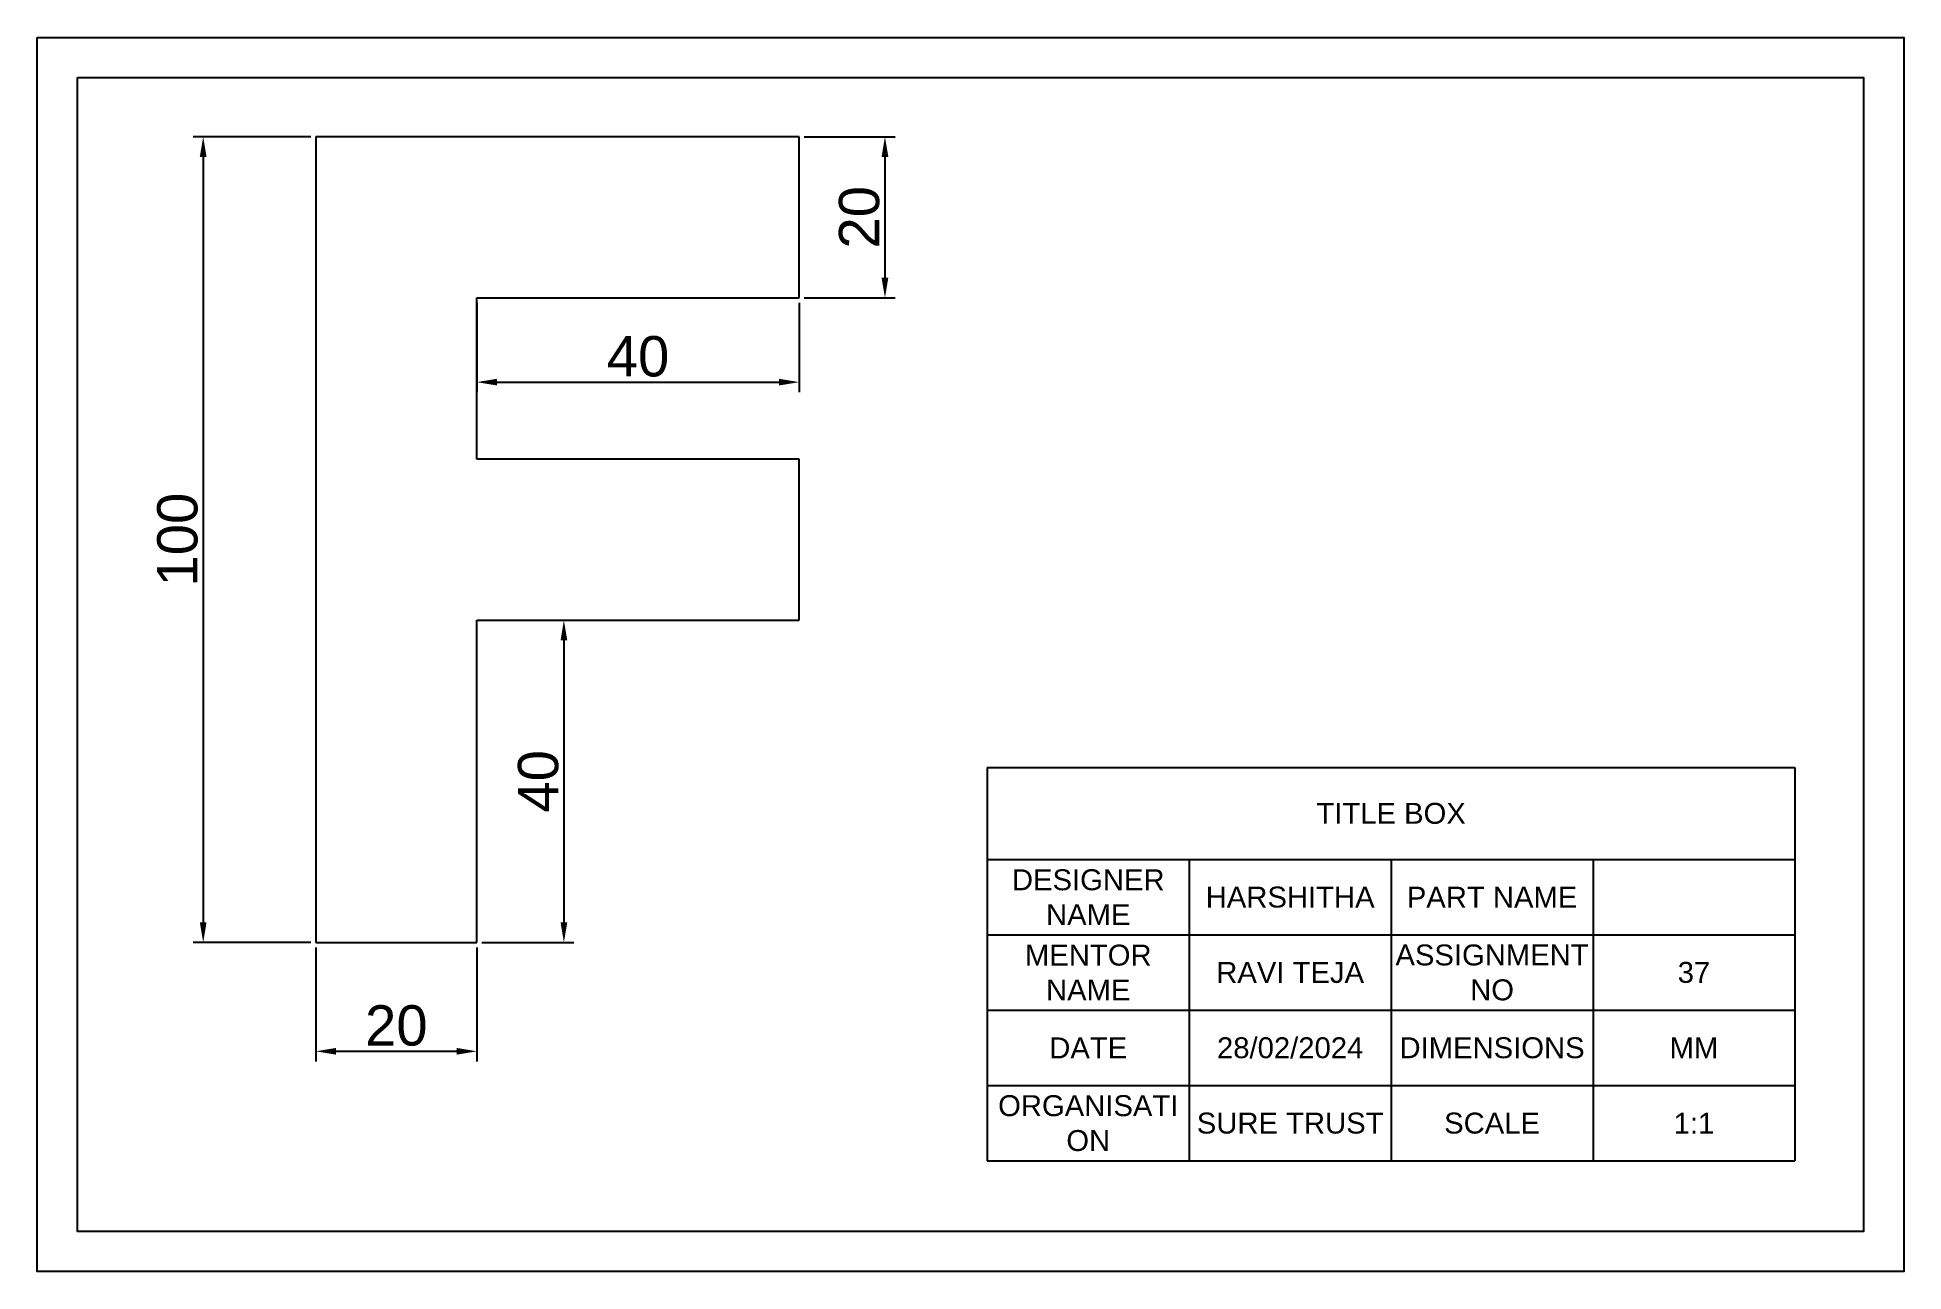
# Model space of a CAD drawing. Header units: millimetres. Extents: x -37 to 1830, y -92 to 119.
# Drawn here: x 1598.6 to 1830.3, y -39.4 to 113.8 of the extents above; entities that cross this region are included whole.
import ezdxf

# ---------------------------------------------------------------- set-up
doc = ezdxf.new("R2010")
doc.units = ezdxf.units.MM
doc.styles.get("Standard").update_dxf_attribs({"font": 'arial.ttf'})
doc.dimstyles.new('ISO-25', dxfattribs={"dimtxt": 5, "dimasz": 2.5, "dimexe": 1.25, "dimexo": 0.625, "dimtad": 1, "dimtxsty": 'Standard', "dimcen": 2.5, "dimclrd": 40, "dimclre": 40, "dimclrt": 40, "dimadec": 0, "dimazin": 0, "dimtfac": 1, "dimtmove": 0, "dimatfit": 3, "dimfxl": 1, "dimarcsym": 0})

msp = doc.modelspace()

# ---------------------------------------------------------------- texts
at = {"attachment_point": 5}
for s, width, insert, char_height in [('TITLE BOX', 100.2398, (1766.634, 17.434), 2.5973), ('DESIGNER NAME', 25.05995, (1729.044, 7.044), 2.59729), ('HARSHITHA', 25.05995, (1754.104, 7.044), 2.5973), ('PART NAME', 25.05995, (1779.164, 7.044), 2.5973), ('MENTOR NAME', 25.05995, (1729.044, -2.306), 2.59729), ('ASSIGNMENT NO', 25.05995, (1779.164, -2.306), 2.59729), ('RAVI TEJA', 25.05995, (1754.104, -2.306), 2.5973), ('37', 25.05995, (1804.224, -2.306), 2.5973), ('DATE', 25.05995, (1729.044, -11.656), 2.5973), ('28/02/2024', 25.05995, (1754.104, -11.656), 2.5973), ('DIMENSIONS', 25.05995, (1779.164, -11.656), 2.5973), ('MM', 25.05995, (1804.224, -11.656), 2.5973), ('ORGANISATI\\PON', 25.05995, (1729.044, -21.006), 2.5973), ('SURE TRUST', 25.05995, (1754.104, -21.006), 2.5973), ('SCALE', 25.05995, (1779.164, -21.006), 2.5973), ('1:1', 25.05995, (1804.224, -21.006), 2.5973)]:
    msp.add_mtext_dynamic_manual_height_columns(s, width=width, gutter_width=12.986, heights=[0], dxfattribs=dict(at, insert=insert, char_height=char_height))

# ---------------------------------------------------------------- blocks, each defined once
blk = doc.blocks.new('*D11')
at = {"color": 40, "lineweight": -2, "transparency": 16777216}
for p, q in [((1653.79, 41.42), (1665.21, 41.42)), ((1663.96, 38.92), (1663.96, 3.92)), ((1653.79, 1.42), (1665.21, 1.42))]:
    blk.add_line(p, q, dxfattribs=at)
at = {"color": 40, "transparency": 16777216}
for points in [[(1663.55, 38.92), (1664.38, 38.92), (1663.96, 41.42)], [(1663.55, 3.92), (1664.38, 3.92), (1663.96, 1.42)]]:
    blk.add_solid(points, dxfattribs=at)
at = {"layer": 'Defpoints', "color": 0, "transparency": 16777216}
for p in [(1653.16, 41.42), (1653.16, 1.42), (1663.96, 1.42)]:
    blk.add_point(p, dxfattribs=at)
at = {"color": 40, "transparency": 16777216, "insert": (1660.79, 21.42), "char_height": 5, "attachment_point": 5, "rotation": 90}
blk.add_mtext('40', dxfattribs=at)
blk = doc.blocks.new('*D12')
at = {"color": 40, "lineweight": -2, "transparency": 16777216}
for p, q in [((1653.16, 80.8), (1653.16, 69.71)), ((1693.16, 80.8), (1693.16, 69.71)), ((1655.66, 70.96), (1690.66, 70.96))]:
    blk.add_line(p, q, dxfattribs=at)
at = {"color": 40, "transparency": 16777216}
for points in [[(1655.66, 71.38), (1655.66, 70.55), (1653.16, 70.96)], [(1690.66, 71.38), (1690.66, 70.55), (1693.16, 70.96)]]:
    blk.add_solid(points, dxfattribs=at)
at = {"layer": 'Defpoints', "color": 0, "transparency": 16777216}
for p in [(1653.16, 81.42), (1693.16, 81.42), (1693.16, 70.96)]:
    blk.add_point(p, dxfattribs=at)
at = {"color": 40, "transparency": 16777216, "insert": (1673.16, 74.14), "char_height": 5, "attachment_point": 5}
blk.add_mtext('40', dxfattribs=at)
blk = doc.blocks.new('*D13')
at = {"color": 40, "lineweight": -2, "transparency": 16777216}
for p, q in [((1693.79, 101.42), (1705.06, 101.42)), ((1703.81, 98.92), (1703.81, 83.92)), ((1693.79, 81.42), (1705.06, 81.42))]:
    blk.add_line(p, q, dxfattribs=at)
at = {"color": 40, "transparency": 16777216}
for points in [[(1703.39, 98.92), (1704.23, 98.92), (1703.81, 101.42)], [(1703.39, 83.92), (1704.23, 83.92), (1703.81, 81.42)]]:
    blk.add_solid(points, dxfattribs=at)
at = {"layer": 'Defpoints', "color": 0, "transparency": 16777216}
for p in [(1693.16, 101.42), (1693.16, 81.42), (1703.81, 81.42)]:
    blk.add_point(p, dxfattribs=at)
at = {"color": 40, "transparency": 16777216, "insert": (1700.63, 91.42), "char_height": 5, "attachment_point": 5, "rotation": 90}
blk.add_mtext('20', dxfattribs=at)
blk = doc.blocks.new('*D14')
at = {"color": 40, "lineweight": -2, "transparency": 16777216}
for p, q in [((1632.54, 101.42), (1617.94, 101.42)), ((1619.19, 98.92), (1619.19, 3.92)), ((1632.54, 1.42), (1617.94, 1.42))]:
    blk.add_line(p, q, dxfattribs=at)
at = {"color": 40, "transparency": 16777216}
for points in [[(1618.77, 98.92), (1619.6, 98.92), (1619.19, 101.42)], [(1618.77, 3.92), (1619.6, 3.92), (1619.19, 1.42)]]:
    blk.add_solid(points, dxfattribs=at)
at = {"layer": 'Defpoints', "color": 0, "transparency": 16777216}
for p in [(1633.16, 101.42), (1619.19, 1.42), (1633.16, 1.42)]:
    blk.add_point(p, dxfattribs=at)
at = {"color": 40, "transparency": 16777216, "insert": (1616.01, 51.42), "char_height": 5, "attachment_point": 5, "rotation": 90}
blk.add_mtext('100', dxfattribs=at)
blk = doc.blocks.new('*D15')
at = {"color": 40, "lineweight": -2, "transparency": 16777216}
for p, q in [((1633.16, 0.8), (1633.16, -13.33)), ((1653.16, 0.8), (1653.16, -13.33)), ((1635.66, -12.08), (1650.66, -12.08))]:
    blk.add_line(p, q, dxfattribs=at)
at = {"color": 40, "transparency": 16777216}
for points in [[(1635.66, -11.66), (1635.66, -12.49), (1633.16, -12.08)], [(1650.66, -11.66), (1650.66, -12.49), (1653.16, -12.08)]]:
    blk.add_solid(points, dxfattribs=at)
at = {"layer": 'Defpoints', "color": 0, "transparency": 16777216}
for p in [(1633.16, 1.42), (1653.16, 1.42), (1653.16, -12.08)]:
    blk.add_point(p, dxfattribs=at)
at = {"color": 40, "transparency": 16777216, "insert": (1643.16, -8.9), "char_height": 5, "attachment_point": 5}
blk.add_mtext('20', dxfattribs=at)
blk = doc.blocks.new('*T36')
at = {"color": 0, "linetype": 'ByBlock', "lineweight": -2, "transparency": 16777216}
for p, q in [((0, 0), (100.24, 0)), ((0, 0), (0, -48.83)), ((100.24, 0), (100.24, -48.83)), ((0, -11.43), (100.24, -11.43)), ((25.06, -11.43), (25.06, -48.83)), ((50.12, -11.43), (50.12, -48.83)), ((75.18, -11.43), (75.18, -48.83)), ((0, -20.78), (100.24, -20.78)), ((0, -30.13), (100.24, -30.13)), ((0, -39.48), (100.24, -39.48)), ((0, -48.83), (100.24, -48.83))]:
    blk.add_line(p, q, dxfattribs=at)

# ---------------------------------------------------------------- dimensions: what is measured, and where the dimension line sits
for base, p1, p2, picture, middle in [((1619.185, 1.423), (1633.161, 101.423), (1633.161, 1.423), '*D14', (1616.008, 51.423)), ((1703.81, 81.423), (1693.161, 101.423), (1693.161, 81.423), '*D13', (1700.632, 91.423)), ((1663.964, 1.423), (1653.161, 41.423), (1653.161, 1.423), '*D11', (1660.787, 21.423))]:
    dim = msp.add_linear_dim(base=base, p1=p1, p2=p2, angle=90, dimstyle='ISO-25')
    dim.commit()
    dim.dimension.update_dxf_attribs({"geometry": picture, "text_midpoint": middle})
for base, p1, p2, picture, middle in [((1693.161, 70.963), (1653.161, 81.423), (1693.161, 81.423), '*D12', (1673.161, 74.141)), ((1653.161, -12.076), (1633.161, 1.423), (1653.161, 1.423), '*D15', (1643.161, -8.899))]:
    dim = msp.add_linear_dim(base=base, p1=p1, p2=p2, dimstyle='ISO-25')
    dim.commit()
    dim.dimension.update_dxf_attribs({"geometry": picture, "text_midpoint": middle})

# ---------------------------------------------------------------- linework, layer by layer
for p, q in [((1693.161, 101.423), (1633.161, 101.423)), ((1633.161, 101.423), (1633.161, 1.423)), ((1693.161, 81.423), (1693.161, 101.423)), ((1653.161, 61.423), (1653.161, 81.423)), ((1653.161, 81.423), (1693.161, 81.423)), ((1693.161, 61.423), (1653.161, 61.423)), ((1693.161, 41.423), (1693.161, 61.423)), ((1653.161, 1.423), (1653.161, 41.423)), ((1653.161, 41.423), (1693.161, 41.423)), ((1633.161, 1.423), (1653.161, 1.423))]:
    msp.add_line(p, q)
for points in [[(1598.601, 113.751), (1830.254, 113.751), (1830.254, -39.424), (1598.601, -39.424)], [(1603.601, 108.751), (1825.254, 108.751), (1825.254, -34.424), (1603.601, -34.424)]]:
    msp.add_lwpolyline(points, close=True)

# ---------------------------------------------------------------- block references
msp.add_blockref('*T36', (1716.514, 23.148))

msp.set_redraw_order([(e.dxf.handle, doc.entitydb.next_handle()) for e in msp.query("TEXT MTEXT ATTDEF DIMENSION ARC_DIMENSION")])  # texts and dimensions are drawn at this point

doc.saveas('drawing.dxf')
